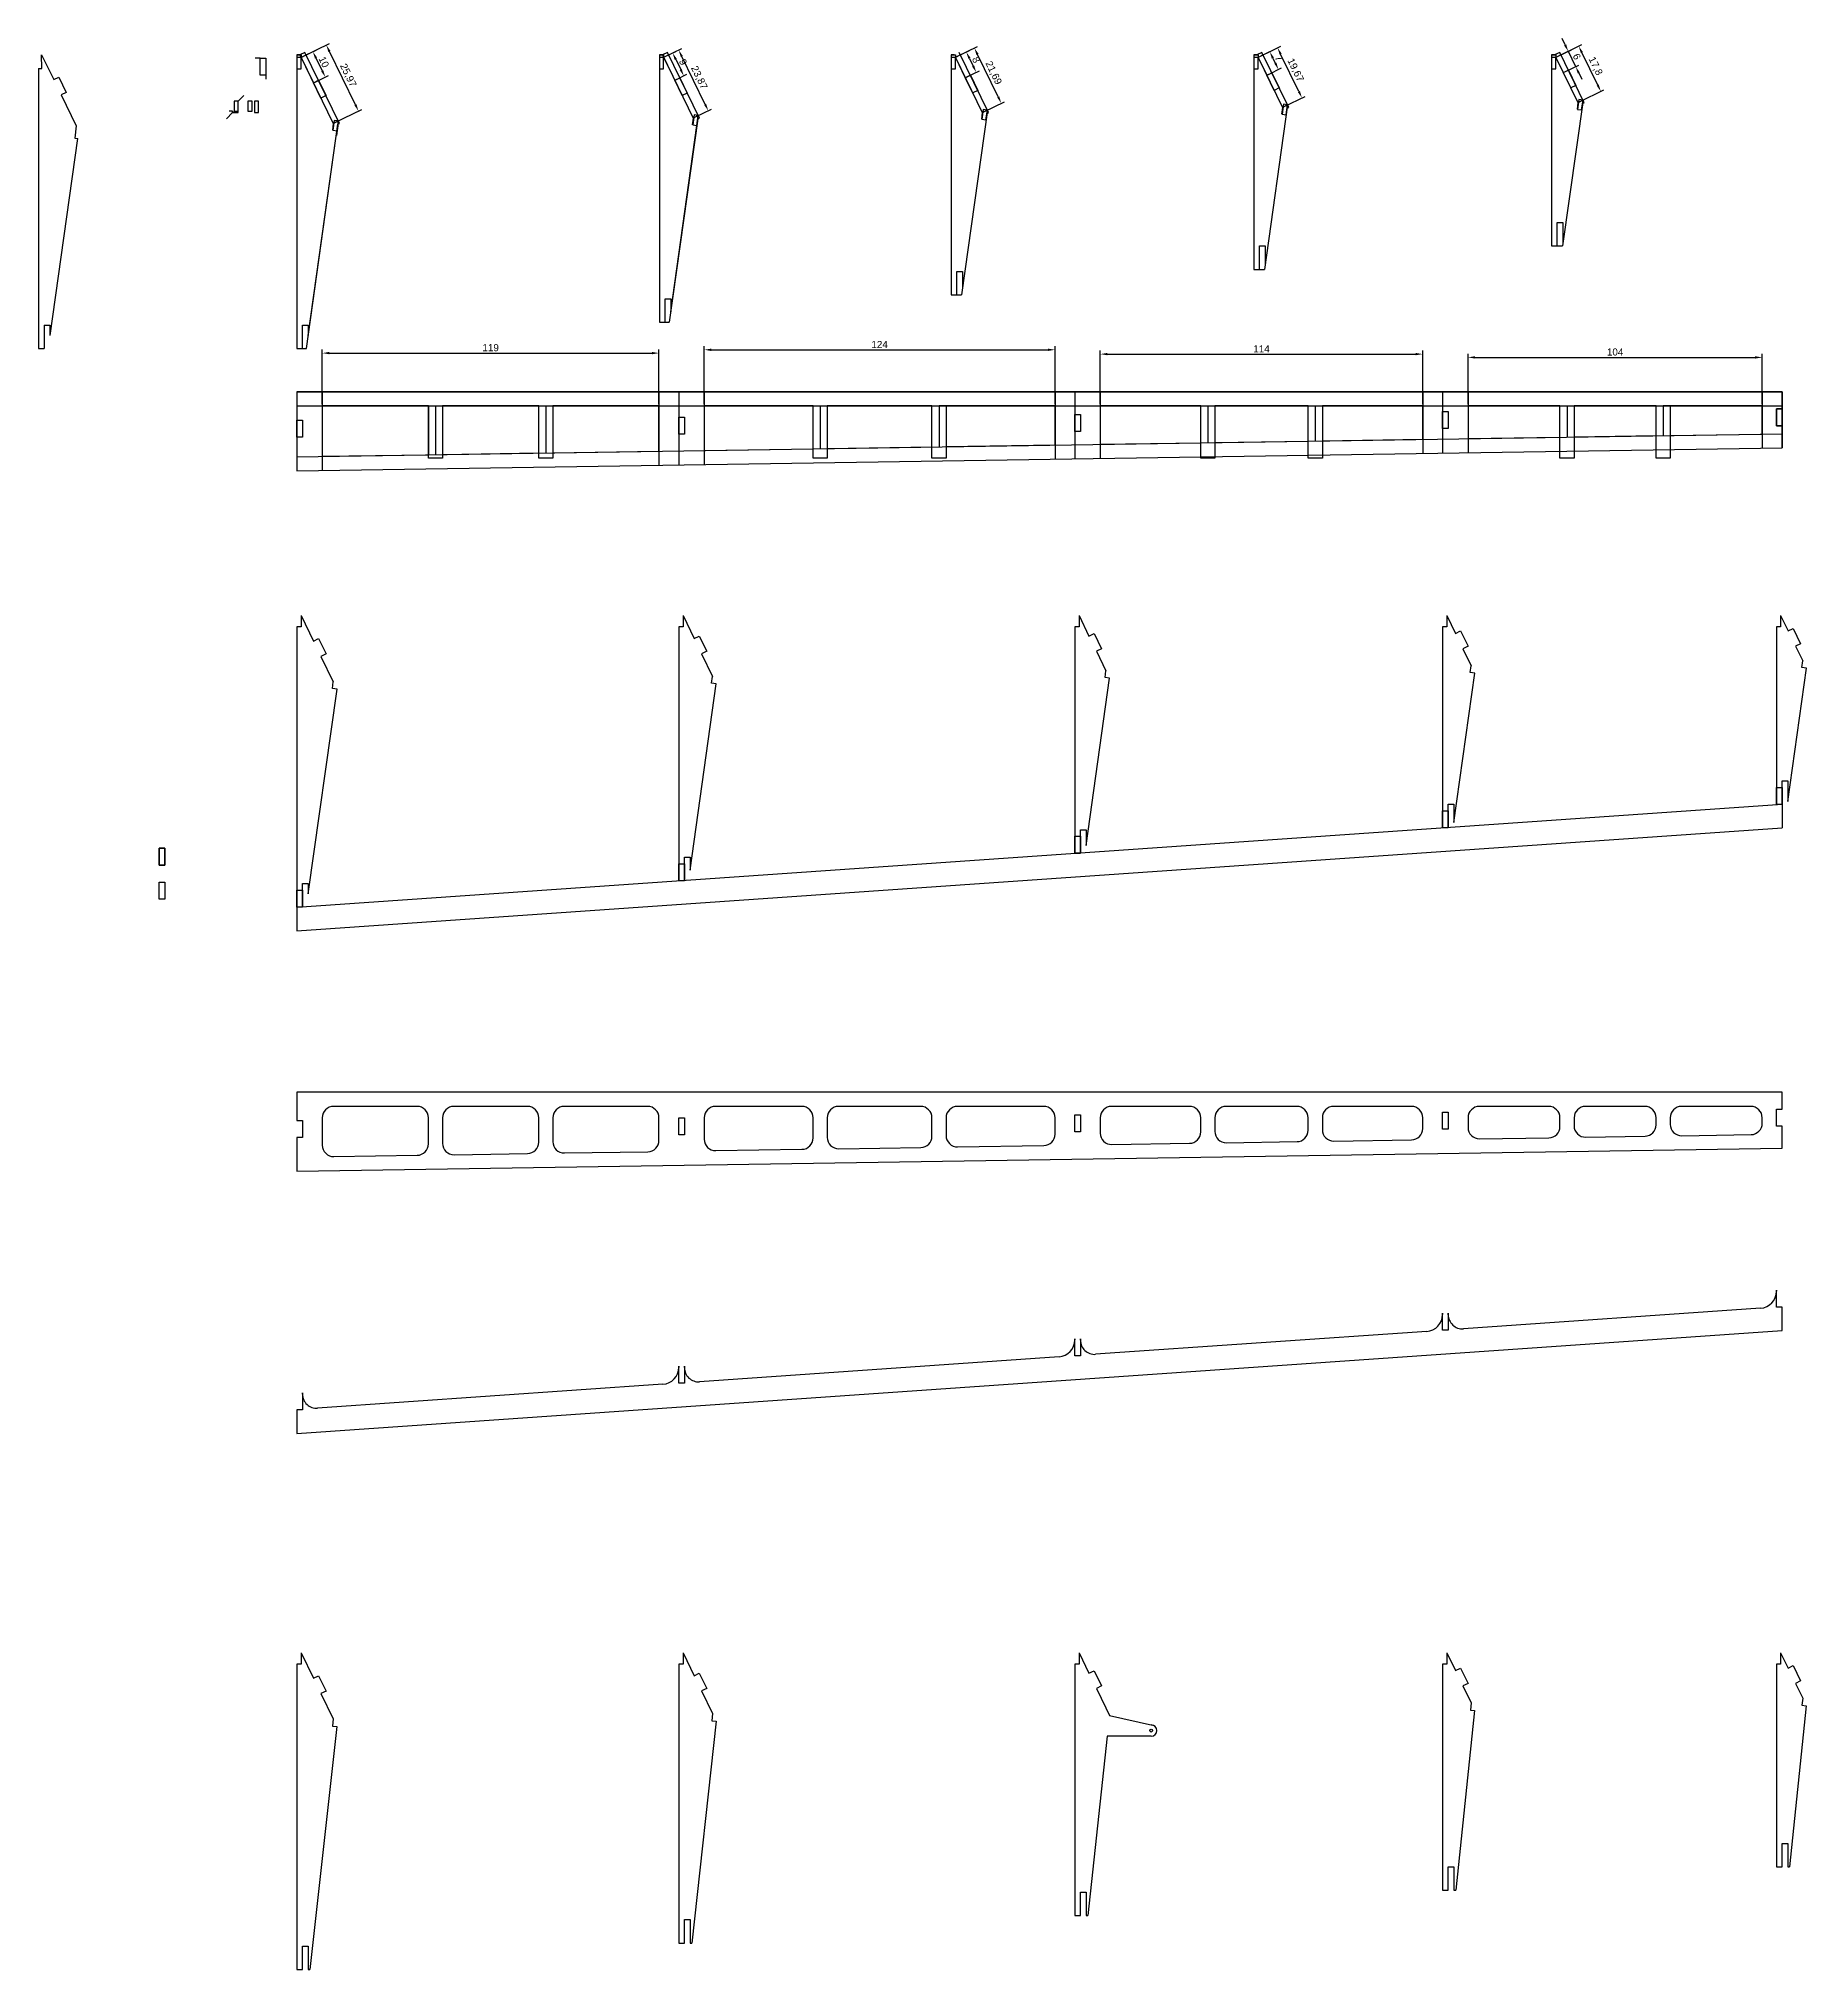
# Model space of a CAD drawing. Header units: millimetres. Extents: x -11497 to 404, y -3854 to 414.
# Drawn here: x -5159 to -4534, y -3466 to -2784 of the extents above; entities that cross this region are included whole.
import ezdxf

# ---------------------------------------------------------------- set-up
doc = ezdxf.new("R2010")
doc.units = ezdxf.units.MM
doc.layers.add('11', color=80, linetype='Continuous')
doc.layers.add('7', color=1, linetype='Continuous')
doc.layers.add('细线层', color=4, linetype='Continuous', lineweight=25)
doc.styles.get("Standard").update_dxf_attribs({"font": 'arial.ttf'})
doc.dimstyles.new('ISO-25', dxfattribs={"dimtxt": 2.5, "dimasz": 2.5, "dimexe": 1.25, "dimexo": 0.625, "dimtad": 1, "dimtxsty": 'Standard', "dimcen": 2.5, "dimadec": 0, "dimazin": 0, "dimtfac": 1, "dimtmove": 0, "dimatfit": 3, "dimfxl": 1, "dimarcsym": 0})

msp = doc.modelspace()

# ---------------------------------------------------------------- blocks, each defined once
blk = doc.blocks.new('*D14')
at = {"layer": '11', "color": 0, "lineweight": -2, "transparency": 16777216}
for p, q in [((-5065.89, -2790.41), (-5056.42, -2785.79)), ((-5047.25, -2807.43), (-5056.44, -2788.58)), ((-5054.5, -2813.75), (-5045.03, -2809.13))]:
    blk.add_line(p, q, dxfattribs=at)
at = {"layer": '11', "color": 0, "transparency": 16777216}
for points in [[(-5056.07, -2788.4), (-5056.82, -2788.77), (-5057.54, -2786.34)], [(-5046.88, -2807.25), (-5047.63, -2807.61), (-5046.16, -2809.68)]]:
    blk.add_solid(points, dxfattribs=at)
at = {"layer": 'Defpoints', "color": 0, "transparency": 16777216}
for p in [(-5057.54, -2786.34), (-5066.45, -2790.68), (-5055.07, -2814.02)]:
    blk.add_point(p, dxfattribs=at)
at = {"layer": '11', "color": 0, "transparency": 16777216, "insert": (-5049.94, -2797.08), "char_height": 2.5, "attachment_point": 5, "rotation": 296}
blk.add_mtext('25,97', dxfattribs=at)
blk = doc.blocks.new('*D15')
at = {"layer": '11', "color": 0, "lineweight": -2, "transparency": 16777216}
for p, q in [((-4937.74, -2790.41), (-4931.87, -2787.54)), ((-4923.63, -2807.3), (-4931.9, -2790.34)), ((-4927.28, -2811.86), (-4921.41, -2809))]:
    blk.add_line(p, q, dxfattribs=at)
at = {"layer": '11', "color": 0, "transparency": 16777216}
for points in [[(-4931.52, -2790.16), (-4932.27, -2790.52), (-4932.99, -2788.09)], [(-4923.25, -2807.12), (-4924, -2807.48), (-4922.53, -2809.55)]]:
    blk.add_solid(points, dxfattribs=at)
at = {"layer": 'Defpoints', "color": 0, "transparency": 16777216}
for p in [(-4932.99, -2788.09), (-4938.31, -2790.68), (-4927.84, -2812.14)]:
    blk.add_point(p, dxfattribs=at)
at = {"layer": '11', "color": 0, "transparency": 16777216, "insert": (-4925.85, -2797.89), "char_height": 2.5, "attachment_point": 5, "rotation": 296}
blk.add_mtext('23,87', dxfattribs=at)
blk = doc.blocks.new('*D16')
at = {"layer": '11', "color": 0, "lineweight": -2, "transparency": 16777216}
for p, q in [((-4834.61, -2790.41), (-4827.32, -2786.86)), ((-4820.03, -2804.65), (-4827.35, -2789.65)), ((-4825.1, -2809.91), (-4817.81, -2806.35))]:
    blk.add_line(p, q, dxfattribs=at)
at = {"layer": '11', "color": 0, "transparency": 16777216}
for points in [[(-4826.97, -2789.47), (-4827.72, -2789.83), (-4828.44, -2787.4)], [(-4819.66, -2804.47), (-4820.41, -2804.84), (-4818.94, -2806.9)]]:
    blk.add_solid(points, dxfattribs=at)
at = {"layer": 'Defpoints', "color": 0, "transparency": 16777216}
for p in [(-4828.44, -2787.4), (-4835.17, -2790.68), (-4825.66, -2810.18)]:
    blk.add_point(p, dxfattribs=at)
at = {"layer": '11', "color": 0, "transparency": 16777216, "insert": (-4821.78, -2796.22), "char_height": 2.5, "attachment_point": 5, "rotation": 296}
blk.add_mtext('21,69', dxfattribs=at)
blk = doc.blocks.new('*D17')
at = {"layer": '11', "color": 0, "lineweight": -2, "transparency": 16777216}
for p, q in [((-4727.59, -2790.41), (-4720.15, -2786.78)), ((-4713.75, -2802.76), (-4720.18, -2789.58)), ((-4718.97, -2808.09), (-4711.53, -2804.46))]:
    blk.add_line(p, q, dxfattribs=at)
at = {"layer": '11', "color": 0, "transparency": 16777216}
for points in [[(-4719.8, -2789.39), (-4720.55, -2789.76), (-4721.27, -2787.33)], [(-4713.37, -2802.58), (-4714.12, -2802.94), (-4712.65, -2805.01)]]:
    blk.add_solid(points, dxfattribs=at)
at = {"layer": 'Defpoints', "color": 0, "transparency": 16777216}
for p in [(-4721.27, -2787.33), (-4728.15, -2790.68), (-4719.53, -2808.36)]:
    blk.add_point(p, dxfattribs=at)
at = {"layer": '11', "color": 0, "transparency": 16777216, "insert": (-4715.05, -2795.23), "char_height": 2.5, "attachment_point": 5, "rotation": 296}
blk.add_mtext('19,67', dxfattribs=at)
blk = doc.blocks.new('*D18')
at = {"layer": '11', "color": 0, "lineweight": -2, "transparency": 16777216}
for p, q in [((-4622.34, -2790.41), (-4613.69, -2786.19)), ((-4608.1, -2800.49), (-4613.72, -2788.99)), ((-4614.53, -2806.41), (-4605.89, -2802.19))]:
    blk.add_line(p, q, dxfattribs=at)
at = {"layer": '11', "color": 0, "transparency": 16777216}
for points in [[(-4613.34, -2788.8), (-4614.09, -2789.17), (-4614.81, -2786.74)], [(-4607.73, -2800.31), (-4608.48, -2800.67), (-4607.01, -2802.74)]]:
    blk.add_solid(points, dxfattribs=at)
at = {"layer": 'Defpoints', "color": 0, "transparency": 16777216}
for p in [(-4614.81, -2786.74), (-4622.9, -2790.68), (-4615.1, -2806.68)]:
    blk.add_point(p, dxfattribs=at)
at = {"layer": '11', "color": 0, "transparency": 16777216, "insert": (-4609, -2793.81), "char_height": 2.5, "attachment_point": 5, "rotation": 296}
blk.add_mtext('17,8', dxfattribs=at)
blk = doc.blocks.new('*D19')
at = {"layer": 'Defpoints', "color": 0, "transparency": 16777216}
for p in [(-5066.45, -2790.68), (-5062.07, -2799.67), (-5057.91, -2797.64)]:
    blk.add_point(p, dxfattribs=at)
at = {"layer": '细线层', "color": 0, "lineweight": -2, "transparency": 16777216}
for p, q in [((-5065.89, -2790.41), (-5061.17, -2788.11)), ((-5061.51, -2799.4), (-5056.79, -2797.1)), ((-5061.2, -2790.9), (-5059.01, -2795.4))]:
    blk.add_line(p, q, dxfattribs=at)
at = {"layer": '细线层', "color": 0, "transparency": 16777216}
for points in [[(-5060.82, -2790.72), (-5061.57, -2791.09), (-5062.29, -2788.66)], [(-5058.63, -2795.21), (-5059.38, -2795.58), (-5057.91, -2797.64)]]:
    blk.add_solid(points, dxfattribs=at)
at = {"layer": '细线层', "color": 0, "transparency": 16777216, "insert": (-5058.39, -2792.32), "char_height": 2.5, "attachment_point": 5, "rotation": 296}
blk.add_mtext('10', dxfattribs=at)
blk = doc.blocks.new('*D20')
at = {"layer": 'Defpoints', "color": 0, "transparency": 16777216}
for p in [(-4938.31, -2790.68), (-4931.18, -2797.22), (-4934.36, -2798.77)]:
    blk.add_point(p, dxfattribs=at)
at = {"layer": '细线层', "color": 0, "lineweight": -2, "transparency": 16777216}
for p, q in [((-4937.74, -2790.41), (-4934, -2788.58)), ((-4934.02, -2791.38), (-4932.27, -2794.97)), ((-4933.8, -2798.5), (-4930.05, -2796.67))]:
    blk.add_line(p, q, dxfattribs=at)
at = {"layer": '细线层', "color": 0, "transparency": 16777216}
for points in [[(-4933.65, -2791.19), (-4934.4, -2791.56), (-4935.12, -2789.13)], [(-4931.9, -2794.79), (-4932.65, -2795.15), (-4931.18, -2797.22)]]:
    blk.add_solid(points, dxfattribs=at)
at = {"layer": '细线层', "color": 0, "transparency": 16777216, "insert": (-4931.44, -2792.34), "char_height": 2.5, "attachment_point": 5, "rotation": 296}
blk.add_mtext('9', dxfattribs=at)
blk = doc.blocks.new('*D21')
at = {"layer": 'Defpoints', "color": 0, "transparency": 16777216}
for p in [(-4835.17, -2790.68), (-4827.79, -2795.99), (-4831.66, -2797.87)]:
    blk.add_point(p, dxfattribs=at)
at = {"layer": '细线层', "color": 0, "lineweight": -2, "transparency": 16777216}
for p, q in [((-4834.61, -2790.41), (-4830.17, -2788.25)), ((-4831.1, -2797.6), (-4826.67, -2795.44)), ((-4830.2, -2791.04), (-4828.89, -2793.74))]:
    blk.add_line(p, q, dxfattribs=at)
at = {"layer": '细线层', "color": 0, "transparency": 16777216}
for points in [[(-4829.83, -2790.86), (-4830.58, -2791.23), (-4831.3, -2788.8)], [(-4828.51, -2793.56), (-4829.26, -2793.92), (-4827.79, -2795.99)]]:
    blk.add_solid(points, dxfattribs=at)
at = {"layer": '细线层', "color": 0, "transparency": 16777216, "insert": (-4827.84, -2791.56), "char_height": 2.5, "attachment_point": 5, "rotation": 296}
blk.add_mtext('8', dxfattribs=at)
blk = doc.blocks.new('*D22')
at = {"layer": 'Defpoints', "color": 0, "transparency": 16777216}
for p in [(-4728.15, -2790.68), (-4725.09, -2796.98), (-4720.97, -2794.97)]:
    blk.add_point(p, dxfattribs=at)
at = {"layer": '细线层', "color": 0, "lineweight": -2, "transparency": 16777216}
for p, q in [((-4727.59, -2790.41), (-4722.92, -2788.13)), ((-4724.52, -2796.7), (-4719.85, -2794.42)), ((-4722.94, -2790.92), (-4722.07, -2792.72))]:
    blk.add_line(p, q, dxfattribs=at)
at = {"layer": '细线层', "color": 0, "transparency": 16777216}
for points in [[(-4722.57, -2790.74), (-4723.32, -2791.11), (-4724.04, -2788.68)], [(-4721.69, -2792.54), (-4722.44, -2792.9), (-4720.97, -2794.97)]]:
    blk.add_solid(points, dxfattribs=at)
at = {"layer": '细线层', "color": 0, "transparency": 16777216, "insert": (-4720.82, -2791), "char_height": 2.5, "attachment_point": 5, "rotation": 296}
blk.add_mtext('7', dxfattribs=at)
blk = doc.blocks.new('*D23')
at = {"layer": 'Defpoints', "color": 0, "transparency": 16777216}
for p in [(-4622.9, -2790.68), (-4620.27, -2796.08), (-4615.9, -2793.95)]:
    blk.add_point(p, dxfattribs=at)
at = {"layer": '细线层', "color": 0, "lineweight": -2, "transparency": 16777216}
for p, q in [((-4622.34, -2790.41), (-4617.41, -2788.01)), ((-4619.63, -2786.31), (-4620.72, -2784.06)), ((-4618.53, -2788.55), (-4615.9, -2793.95)), ((-4619.71, -2795.8), (-4614.78, -2793.4)), ((-4614.81, -2796.19), (-4613.71, -2798.44))]:
    blk.add_line(p, q, dxfattribs=at)
at = {"layer": '细线层', "color": 0, "transparency": 16777216}
for points in [[(-4619.25, -2786.12), (-4620, -2786.49), (-4618.53, -2788.55)], [(-4614.43, -2796.01), (-4615.18, -2796.38), (-4615.9, -2793.95)]]:
    blk.add_solid(points, dxfattribs=at)
at = {"layer": '细线层', "color": 0, "transparency": 16777216, "insert": (-4615.51, -2790.42), "char_height": 2.5, "attachment_point": 5, "rotation": 296}
blk.add_mtext('6', dxfattribs=at)
blk = doc.blocks.new('*D24')
at = {"layer": '11', "color": 0, "lineweight": -2, "transparency": 16777216}
for p, q in [((-5058.95, -2913.26), (-5058.95, -2893.94)), ((-5056.45, -2895.19), (-4942.45, -2895.19)), ((-4939.95, -2913.26), (-4939.95, -2893.94))]:
    blk.add_line(p, q, dxfattribs=at)
at = {"layer": '11', "color": 0, "transparency": 16777216}
for points in [[(-5056.45, -2894.77), (-5056.45, -2895.61), (-5058.95, -2895.19)], [(-4942.45, -2894.77), (-4942.45, -2895.61), (-4939.95, -2895.19)]]:
    blk.add_solid(points, dxfattribs=at)
at = {"layer": 'Defpoints', "color": 0, "transparency": 16777216}
for p in [(-4939.95, -2895.19), (-5058.95, -2913.89), (-4939.95, -2913.89)]:
    blk.add_point(p, dxfattribs=at)
at = {"layer": '11', "color": 0, "transparency": 16777216, "insert": (-4999.45, -2893.29), "char_height": 2.5, "attachment_point": 5}
blk.add_mtext('119', dxfattribs=at)
blk = doc.blocks.new('*D25')
at = {"layer": '11', "color": 0, "lineweight": -2, "transparency": 16777216}
for p, q in [((-4923.95, -2913.26), (-4923.95, -2892.77)), ((-4799.95, -2913.26), (-4799.95, -2892.77)), ((-4921.45, -2894.02), (-4802.45, -2894.02))]:
    blk.add_line(p, q, dxfattribs=at)
at = {"layer": '11', "color": 0, "transparency": 16777216}
for points in [[(-4921.45, -2893.61), (-4921.45, -2894.44), (-4923.95, -2894.02)], [(-4802.45, -2893.61), (-4802.45, -2894.44), (-4799.95, -2894.02)]]:
    blk.add_solid(points, dxfattribs=at)
at = {"layer": 'Defpoints', "color": 0, "transparency": 16777216}
for p in [(-4799.95, -2894.02), (-4923.95, -2913.89), (-4799.95, -2913.89)]:
    blk.add_point(p, dxfattribs=at)
at = {"layer": '11', "color": 0, "transparency": 16777216, "insert": (-4861.95, -2892.14), "char_height": 2.5, "attachment_point": 5}
blk.add_mtext('124', dxfattribs=at)
blk = doc.blocks.new('*D26')
at = {"layer": '11', "color": 0, "lineweight": -2, "transparency": 16777216}
for p, q in [((-4783.95, -2913.26), (-4783.95, -2894.3)), ((-4781.45, -2895.55), (-4672.45, -2895.55)), ((-4669.95, -2913.26), (-4669.95, -2894.3))]:
    blk.add_line(p, q, dxfattribs=at)
at = {"layer": '11', "color": 0, "transparency": 16777216}
for points in [[(-4781.45, -2895.13), (-4781.45, -2895.96), (-4783.95, -2895.55)], [(-4672.45, -2895.13), (-4672.45, -2895.96), (-4669.95, -2895.55)]]:
    blk.add_solid(points, dxfattribs=at)
at = {"layer": 'Defpoints', "color": 0, "transparency": 16777216}
for p in [(-4669.95, -2895.55), (-4783.95, -2913.89), (-4669.95, -2913.89)]:
    blk.add_point(p, dxfattribs=at)
at = {"layer": '11', "color": 0, "transparency": 16777216, "insert": (-4726.95, -2893.67), "char_height": 2.5, "attachment_point": 5}
blk.add_mtext('114', dxfattribs=at)
blk = doc.blocks.new('*D27')
at = {"layer": '11', "color": 0, "lineweight": -2, "transparency": 16777216}
for p, q in [((-4653.95, -2913.26), (-4653.95, -2895.46)), ((-4651.45, -2896.71), (-4552.45, -2896.71)), ((-4549.95, -2913.26), (-4549.95, -2895.46))]:
    blk.add_line(p, q, dxfattribs=at)
at = {"layer": '11', "color": 0, "transparency": 16777216}
for points in [[(-4651.45, -2896.3), (-4651.45, -2897.13), (-4653.95, -2896.71)], [(-4552.45, -2896.3), (-4552.45, -2897.13), (-4549.95, -2896.71)]]:
    blk.add_solid(points, dxfattribs=at)
at = {"layer": 'Defpoints', "color": 0, "transparency": 16777216}
for p in [(-4549.95, -2896.71), (-4653.95, -2913.89), (-4549.95, -2913.89)]:
    blk.add_point(p, dxfattribs=at)
at = {"layer": '11', "color": 0, "transparency": 16777216, "insert": (-4601.95, -2894.81), "char_height": 2.5, "attachment_point": 5}
blk.add_mtext('104', dxfattribs=at)

# ---------------------------------------------------------------- dimensions: what is measured, and where the dimension line sits
at = {"layer": '11'}
for p1, p2, distance, picture, middle in [((-5055.0664, -2814.0249), (-5066.4508, -2790.6835), -9.9139, '*D14', (-5049.936, -2797.0757)), ((-4927.8419, -2812.137), (-4938.3055, -2790.6835), -5.9097, '*D15', (-4925.85, -2797.887)), ((-4825.6594, -2810.179), (-4835.168, -2790.6835), -7.4801, '*D16', (-4821.7785, -2796.2196)), ((-4719.5317, -2808.3612), (-4728.1537, -2790.6835), -7.6538, '*D17', (-4715.0515, -2795.2346)), ((-4615.0952, -2806.6829), (-4622.8986, -2790.6835), -8.9969, '*D18', (-4608.9984, -2793.8066))]:
    dim = msp.add_aligned_dim(p1=p1, p2=p2, distance=distance, dimstyle='ISO-25', dxfattribs=at)
    dim.commit()
    dim.dimension.update_dxf_attribs({"geometry": picture, "text_midpoint": middle})
for base, p1, p2, picture, middle in [((-4939.9508, -2895.1901), (-5058.9508, -2913.885), (-4939.9508, -2913.885), '*D24', (-4999.4508, -2893.2886)), ((-4799.9508, -2894.0241), (-4923.9508, -2913.885), (-4799.9508, -2913.885), '*D25', (-4861.9508, -2892.144)), ((-4669.9508, -2895.5479), (-4783.9508, -2913.885), (-4669.9508, -2913.885), '*D26', (-4726.9508, -2893.6678)), ((-4549.9508, -2896.7142), (-4653.9508, -2913.885), (-4549.9508, -2913.885), '*D27', (-4601.9508, -2894.8128))]:
    dim = msp.add_linear_dim(base=base, p1=p1, p2=p2, dimstyle='ISO-25', dxfattribs=at)
    dim.commit()
    dim.dimension.update_dxf_attribs({"geometry": picture, "text_midpoint": middle})
at = {"layer": '细线层'}
for p1, p2, distance, picture, middle in [((-5066.4508, -2790.6835), (-5062.067, -2799.6714), 4.6252, '*D19', (-5058.3928, -2792.3164)), ((-4938.3055, -2790.6835), (-4934.3602, -2798.7727), 3.5436, '*D20', (-4931.4388, -2792.3411)), ((-4835.168, -2790.6835), (-4831.661, -2797.8739), 4.3061, '*D21', (-4827.8352, -2791.5575)), ((-4728.1537, -2790.6835), (-4725.0851, -2796.9751), 4.5762, '*D22', (-4720.8211, -2791.0013)), ((-4622.8986, -2790.6835), (-4620.2684, -2796.0763), 4.8571, '*D23', (-4615.509, -2790.4172))]:
    dim = msp.add_aligned_dim(p1=p1, p2=p2, distance=distance, dimstyle='ISO-25', dxfattribs=at)
    dim.commit()
    dim.dimension.update_dxf_attribs({"geometry": picture, "text_midpoint": middle})

# ---------------------------------------------------------------- linework, layer by layer
at = {"color": 7, "linetype": 'Continuous', "lineweight": 25}
for p, q in [((-5066.8861, -2789.7908), (-5067.9508, -2789.7908)), ((-5067.9508, -2789.7908), (-5067.9508, -2893.5535)), ((-5065.0886, -2788.9141), (-5066.8861, -2789.7908)), ((-5052.8465, -2814.014), (-5065.0886, -2788.9141)), ((-4938.7409, -2789.7908), (-4939.8055, -2789.7908)), ((-4939.8055, -2789.7908), (-4939.8055, -2884.2328)), ((-4936.9433, -2788.9141), (-4938.7409, -2789.7908)), ((-4925.6178, -2812.1349), (-4936.9433, -2788.9141)), ((-4835.6034, -2789.7908), (-4836.668, -2789.7908)), ((-4836.668, -2789.7908), (-4836.668, -2874.5662)), ((-4823.4307, -2810.1862), (-4833.8058, -2788.9141)), ((-4728.5891, -2789.7908), (-4729.6537, -2789.7908)), ((-4729.6537, -2789.7908), (-4729.6537, -2865.5915)), ((-4726.7915, -2788.9141), (-4728.5891, -2789.7908)), ((-4717.2989, -2808.3769), (-4726.7915, -2788.9141)), ((-4623.334, -2789.7908), (-4624.3986, -2789.7908)), ((-4624.3986, -2789.7908), (-4624.3986, -2857.3062)), ((-4621.5364, -2788.9141), (-4623.334, -2789.7908)), ((-4612.8584, -2806.7065), (-4621.5364, -2788.9141)), ((-4823.8618, -2809.3023), (-4833.0465, -2874.5662)), ((-4824.0271, -2810.4771), (-4823.4307, -2810.1862)), ((-4717.7342, -2807.4844), (-4725.9077, -2865.5915)), ((-4717.901, -2808.6705), (-4717.2989, -2808.3769)), ((-4613.2976, -2805.8062), (-4620.5375, -2857.3062)), ((-4613.4658, -2807.0028), (-4612.8584, -2806.7065)), ((-5064.5928, -2893.5535), (-5053.4309, -2814.299)), ((-5053.4309, -2814.299), (-5052.8465, -2814.014)), ((-4926.208, -2812.4228), (-4936.3182, -2884.2328)), ((-4926.208, -2812.4228), (-4925.6178, -2812.1349)), ((-4624.3986, -2857.3062), (-4620.5375, -2857.3062)), ((-4729.6537, -2865.5915), (-4725.9077, -2865.5915)), ((-4836.668, -2874.5662), (-4833.0465, -2874.5662)), ((-4939.8055, -2884.2328), (-4936.3182, -2884.2328)), ((-5067.9508, -2893.5535), (-5064.5928, -2893.5535))]:
    msp.add_line(p, q, dxfattribs=at)
at = {"layer": '11'}
for p, q in [((-5158.1762, -2789.7908), (-5153.897, -2798.5645)), ((-5158.1576, -2794.5723), (-5158.1762, -2789.7908)), ((-5067.9508, -2789.7908), (-5066.4508, -2789.7908)), ((-5066.8861, -2789.7908), (-5055.0664, -2814.0249)), ((-5066.4508, -2789.7908), (-5066.4508, -2790.6835)), ((-5066.4508, -2790.6835), (-5064.6532, -2789.8068)), ((-4939.8055, -2789.7908), (-4938.3055, -2789.7908)), ((-4938.7409, -2789.7908), (-4927.8419, -2812.137)), ((-4938.3055, -2789.7908), (-4938.3055, -2790.6835)), ((-4836.668, -2789.7908), (-4835.168, -2789.7908)), ((-4835.168, -2789.7908), (-4835.168, -2790.6835)), ((-4729.6537, -2789.7908), (-4728.1537, -2789.7908)), ((-4728.1537, -2789.7908), (-4728.1537, -2790.6835)), ((-4624.3986, -2789.7908), (-4622.8986, -2789.7908)), ((-4622.8986, -2789.7908), (-4622.8986, -2790.6835)), ((-5159.2408, -2794.5765), (-5158.1576, -2794.5723)), ((-5159.2408, -2794.5765), (-5159.2408, -2893.5535)), ((-5080.9002, -2791.0075), (-5082.7022, -2791.0075)), ((-5078.9002, -2797.0075), (-5078.9002, -2798.3998)), ((-5066.4508, -2790.6835), (-5062.067, -2799.6714)), ((-4938.3055, -2790.6835), (-4934.3602, -2798.7727)), ((-4835.168, -2790.6835), (-4825.6594, -2810.179)), ((-4835.168, -2790.6835), (-4831.661, -2797.8739)), ((-4728.1537, -2790.6835), (-4719.5317, -2808.3612)), ((-4728.1537, -2790.6835), (-4725.0851, -2796.9751)), ((-4622.8986, -2790.6835), (-4615.0952, -2806.6829)), ((-4622.8986, -2790.6835), (-4620.2684, -2796.0763)), ((-5153.897, -2798.5645), (-5152.0994, -2797.6877)), ((-5152.0994, -2797.6877), (-5149.4566, -2803.1064)), ((-5149.4566, -2803.1064), (-5151.2541, -2803.9831)), ((-5151.2541, -2803.9831), (-5145.9342, -2814.8907)), ((-5088.6529, -2806.2163), (-5086.645, -2804.2085)), ((-5090.6529, -2810.2163), (-5092.7944, -2812.3579)), ((-5090.6529, -2809.7163), (-5091.8308, -2809.7163)), ((-5090.6529, -2810.2163), (-5090.6529, -2809.7163)), ((-5090.6529, -2810.2163), (-5090.1529, -2810.2163)), ((-5090.1529, -2810.2163), (-5090.1529, -2809.7163)), ((-4825.6594, -2810.179), (-4825.9914, -2812.5369)), ((-4719.5317, -2808.3612), (-4719.8638, -2810.719)), ((-4615.0952, -2806.6829), (-4615.4272, -2809.0408)), ((-5145.9342, -2814.8907), (-5146.4896, -2819.1849)), ((-5055.0664, -2814.0249), (-5055.3985, -2816.3828)), ((-5055.0664, -2814.0249), (-5053.2688, -2813.1482)), ((-5053.2688, -2813.1482), (-5053.9887, -2818.2599)), ((-4935.8055, -2880.5911), (-4926.5428, -2814.8006)), ((-4927.8419, -2812.137), (-4928.174, -2814.4949)), ((-5145.4519, -2819.3332), (-5155.2408, -2888.9847)), ((-5146.4896, -2819.1849), (-5145.4306, -2819.3377)), ((-5063.9508, -2888.9943), (-5054.1405, -2819.3377)), ((-4622.3986, -2857.3062), (-4622.3986, -2849.0562)), ((-4622.3986, -2849.0562), (-4620.3986, -2849.0562)), ((-4620.3986, -2849.0562), (-4620.3986, -2856.3178)), ((-4727.6537, -2865.5915), (-4727.6537, -2857.3415)), ((-4727.6537, -2857.3415), (-4725.6537, -2857.3415)), ((-4725.6537, -2857.3415), (-4725.6537, -2863.7861)), ((-4624.3986, -2857.3062), (-4622.3986, -2857.3062)), ((-4729.6537, -2865.5915), (-4727.6537, -2865.5915)), ((-4834.668, -2874.5662), (-4834.668, -2866.3162)), ((-4834.668, -2866.3162), (-4832.668, -2866.3162)), ((-4832.668, -2866.3162), (-4832.668, -2871.8765)), ((-4937.8055, -2884.2328), (-4937.8055, -2875.9828)), ((-4937.8055, -2875.9828), (-4935.8055, -2875.9828)), ((-4935.8055, -2875.9828), (-4935.8055, -2880.5911)), ((-4836.668, -2874.5662), (-4834.668, -2874.5662)), ((-5157.2408, -2885.2973), (-5157.2408, -2893.5535)), ((-5157.2408, -2885.2973), (-5155.2408, -2885.2973)), ((-5155.2408, -2885.2973), (-5155.2408, -2888.9847)), ((-5065.9508, -2893.5535), (-5065.9508, -2885.3035)), ((-5065.9508, -2885.3035), (-5063.9508, -2885.3035)), ((-5063.9508, -2885.3035), (-5063.9508, -2888.9943)), ((-4939.8055, -2884.2328), (-4937.8055, -2884.2328)), ((-5159.2408, -2893.5535), (-5157.2408, -2893.5535)), ((-5067.9508, -2893.5535), (-5065.9508, -2893.5535)), ((-5067.9508, -2908.885), (-5067.9508, -2936.8111)), ((-5067.9508, -2908.885), (-4542.9508, -2908.885)), ((-5067.9508, -2908.885), (-5067.9508, -2918.885)), ((-5058.9508, -2908.885), (-5058.9508, -2936.8111)), ((-4939.9508, -2908.885), (-4939.9508, -2934.7205)), ((-4932.9508, -2908.885), (-4932.9508, -2934.7205)), ((-4932.9508, -2908.885), (-4932.9508, -2917.885)), ((-4923.9508, -2908.885), (-4923.9508, -2934.7205)), ((-4799.9508, -2908.885), (-4799.9508, -2932.5525)), ((-4792.9508, -2908.885), (-4792.9508, -2932.5525)), ((-4792.9508, -2908.885), (-4792.9508, -2916.885)), ((-4783.9508, -2908.885), (-4783.9508, -2932.5525)), ((-4669.9508, -2908.885), (-4669.9508, -2930.5393)), ((-4662.9508, -2908.885), (-4662.9508, -2930.5393)), ((-4662.9508, -2908.885), (-4662.9508, -2915.885)), ((-4653.9508, -2908.885), (-4653.9508, -2930.5393)), ((-4549.9508, -2908.885), (-4549.9508, -2928.681)), ((-4542.9508, -2908.885), (-4542.9508, -2928.681)), ((-4542.9508, -2908.885), (-4542.9508, -2914.885)), ((-5067.9508, -2913.885), (-4542.9508, -2913.885)), ((-5068.0282, -2931.8117), (-4543.0282, -2923.6816)), ((-5067.9508, -2936.8111), (-4542.9508, -2928.681))]:
    msp.add_line(p, q, dxfattribs=at)
at = {"layer": '11', "linetype": 'Continuous', "lineweight": 25}
for p, q in [((-4936.5079, -2789.8068), (-4938.3055, -2790.6835)), ((-4833.3704, -2789.8068), (-4835.168, -2790.6835)), ((-4726.3561, -2789.8068), (-4728.1537, -2790.6835)), ((-4621.101, -2789.8068), (-4622.8986, -2790.6835)), ((-4823.8618, -2809.3023), (-4825.6594, -2810.179)), ((-4717.7342, -2807.4844), (-4719.5317, -2808.3612)), ((-4613.2976, -2805.8062), (-4615.0952, -2806.6829)), ((-4926.0444, -2811.2603), (-4927.8419, -2812.137))]:
    msp.add_line(p, q, dxfattribs=at)
at = {"layer": '11'}
for points in [[(-5080.9002, -2791.0075), (-5078.9002, -2791.0075), (-5078.9002, -2797.0075), (-5080.9002, -2797.0075)], [(-5066.4508, -2790.6835), (-5067.9508, -2790.6835), (-5067.9508, -2794.6835), (-5066.4508, -2794.6835)], [(-4938.3055, -2790.6835), (-4939.8055, -2790.6835), (-4939.8055, -2794.6835), (-4938.3055, -2794.6835)], [(-4835.168, -2790.6835), (-4836.668, -2790.6835), (-4836.668, -2794.6835), (-4835.168, -2794.6835)], [(-4831.661, -2797.8739), (-4829.8634, -2796.9971), (-4827.2332, -2802.3899), (-4829.0308, -2803.2666)], [(-4728.1537, -2790.6835), (-4729.6537, -2790.6835), (-4729.6537, -2794.6835), (-4728.1537, -2794.6835)], [(-4725.0851, -2796.9751), (-4723.2875, -2796.0983), (-4720.6573, -2801.4911), (-4722.4549, -2802.3678)], [(-4622.8986, -2790.6835), (-4624.3986, -2790.6835), (-4624.3986, -2794.6835), (-4622.8986, -2794.6835)], [(-4620.2684, -2796.0763), (-4618.4708, -2795.1995), (-4615.8405, -2800.5923), (-4617.6381, -2801.469)], [(-5062.067, -2799.6714), (-5060.2695, -2798.7947), (-5057.6392, -2804.1875), (-5059.4368, -2805.0642)], [(-4934.3602, -2798.7727), (-4932.5626, -2797.8959), (-4929.9324, -2803.2887), (-4931.73, -2804.1654)], [(-5088.6529, -2806.2163), (-5090.1529, -2806.2163), (-5090.1529, -2810.2163), (-5088.6529, -2810.2163)], [(-5088.6529, -2806.2163), (-5090.1529, -2806.2163), (-5090.1529, -2809.7163), (-5088.6529, -2809.7163)], [(-5083.7783, -2806.2163), (-5085.2783, -2806.2163), (-5085.2783, -2809.7163), (-5083.7783, -2809.7163)], [(-5081.4726, -2806.2163), (-5082.9726, -2806.2163), (-5082.9726, -2810.2163), (-5081.4726, -2810.2163)], [(-4926.0444, -2811.2603), (-4927.5297, -2811.0511), (-4928.0178, -2814.5169), (-4926.5325, -2814.7261)], [(-4823.8618, -2809.3023), (-4825.3471, -2809.0931), (-4825.8352, -2812.5589), (-4824.3499, -2812.7681)], [(-4717.7342, -2807.4844), (-4719.2195, -2807.2752), (-4719.7076, -2810.741), (-4718.2223, -2810.9502)], [(-4613.2976, -2805.8062), (-4614.7829, -2805.597), (-4615.271, -2809.0628), (-4613.7857, -2809.272)], [(-5053.2688, -2813.1482), (-5054.7541, -2812.939), (-5055.2423, -2816.4048), (-5053.7569, -2816.614)], [(-5067.9508, -2918.885), (-5065.9508, -2918.885), (-5065.9508, -2924.885), (-5067.9508, -2924.885)], [(-4932.9508, -2917.885), (-4930.9508, -2917.885), (-4930.9508, -2923.885), (-4932.9508, -2923.885)], [(-4792.9508, -2916.885), (-4790.9508, -2916.885), (-4790.9508, -2922.885), (-4792.9508, -2922.885)], [(-4662.9508, -2915.885), (-4660.9508, -2915.885), (-4660.9508, -2921.885), (-4662.9508, -2921.885)], [(-4542.9508, -2914.885), (-4544.9508, -2914.885), (-4544.9508, -2920.885), (-4542.9508, -2920.885)]]:
    msp.add_lwpolyline(points, close=True, dxfattribs=at)
at = {"layer": '7'}
for p, q in [((-5058.9508, -2913.885), (-5018.9508, -2913.885)), ((-5021.4508, -2913.885), (-5021.4508, -2931.0517)), ((-5018.9508, -2913.885), (-5018.9508, -2931.0517)), ((-5016.4508, -2913.885), (-5016.4508, -2931.0517)), ((-4979.9508, -2913.885), (-4939.9508, -2913.885)), ((-4979.9508, -2913.885), (-4979.9508, -2930.4478)), ((-4923.9508, -2913.885), (-4882.9508, -2913.885)), ((-4882.9508, -2913.885), (-4882.9508, -2928.9456)), ((-4799.9508, -2913.885), (-4840.9508, -2913.885)), ((-4840.9508, -2913.885), (-4840.9508, -2928.2952)), ((-4783.9508, -2913.885), (-4745.9508, -2913.885)), ((-4745.9508, -2913.885), (-4745.9508, -2926.8241)), ((-4707.9508, -2913.885), (-4669.9508, -2913.885)), ((-4707.9508, -2913.885), (-4707.9508, -2926.2356)), ((-4653.9508, -2913.885), (-4618.9508, -2913.885)), ((-4618.9508, -2913.885), (-4618.9508, -2924.8573)), ((-4549.9508, -2913.885), (-4584.9508, -2913.885)), ((-4584.9508, -2913.885), (-4584.9508, -2924.3308)), ((-5067.9508, -3090.984), (-4542.9508, -3054.5981)), ((-4542.9508, -3054.5981), (-4542.9508, -3062.9981)), ((-5067.9508, -3099.384), (-4542.9508, -3062.9981)), ((-5116.5762, -3070.1209), (-5116.5762, -3076.1209)), ((-5114.5762, -3070.1209), (-5116.5762, -3070.1209)), ((-5114.5762, -3076.1209), (-5114.5762, -3070.1209)), ((-5116.5762, -3076.1209), (-5114.5762, -3076.1209)), ((-5067.9508, -3090.984), (-5067.9508, -3099.384))]:
    msp.add_line(p, q, dxfattribs=at)
for points in [[(-5021.4508, -2913.885), (-5016.4508, -2913.885), (-5016.4508, -2932.3452), (-5021.4508, -2932.3452)], [(-4982.4508, -2913.885), (-4977.4508, -2913.885), (-4977.4508, -2932.3452), (-4982.4508, -2932.3452)], [(-4885.4508, -2913.885), (-4880.4508, -2913.885), (-4880.4508, -2932.3452), (-4885.4508, -2932.3452)], [(-4843.4508, -2913.885), (-4838.4508, -2913.885), (-4838.4508, -2932.3452), (-4843.4508, -2932.3452)], [(-4748.4508, -2913.885), (-4743.4508, -2913.885), (-4743.4508, -2932.3452), (-4748.4508, -2932.3452)], [(-4710.4508, -2913.885), (-4705.4508, -2913.885), (-4705.4508, -2932.3452), (-4710.4508, -2932.3452)], [(-4621.4508, -2913.885), (-4616.4508, -2913.885), (-4616.4508, -2932.3452), (-4621.4508, -2932.3452)], [(-4587.4508, -2913.885), (-4582.4508, -2913.885), (-4582.4508, -2932.3452), (-4587.4508, -2932.3452)], [(-4544.9508, -3048.7367), (-4542.9508, -3048.7367), (-4542.9508, -3054.7367), (-4544.9508, -3054.7367)], [(-4662.9508, -3056.9149), (-4660.9508, -3056.9149), (-4660.9508, -3062.9149), (-4662.9508, -3062.9149)], [(-5116.5762, -3070.1209), (-5114.5762, -3070.1209), (-5114.5762, -3076.1209), (-5116.5762, -3076.1209)], [(-4792.9508, -3065.9247), (-4790.9508, -3065.9247), (-4790.9508, -3071.9247), (-4792.9508, -3071.9247)], [(-4932.9508, -3075.6276), (-4930.9508, -3075.6276), (-4930.9508, -3081.6276), (-4932.9508, -3081.6276)], [(-5067.9508, -3084.984), (-5065.9508, -3084.984), (-5065.9508, -3090.984), (-5067.9508, -3090.984)]]:
    msp.add_lwpolyline(points, close=True, dxfattribs=at)
at = {"layer": '细线层'}
for p, q in [((-5067.9508, -2908.885), (-5067.9508, -2936.8111)), ((-4542.9508, -2908.885), (-5067.9508, -2908.885)), ((-4542.9508, -2928.681), (-4542.9508, -2908.885)), ((-5058.9508, -2913.885), (-5058.9508, -2931.6711)), ((-5021.4508, -2913.885), (-5058.9508, -2913.885)), ((-5021.4508, -2931.0904), (-5021.4508, -2913.885)), ((-5016.4508, -2913.885), (-5016.4508, -2931.013)), ((-4982.4508, -2913.885), (-5016.4508, -2913.885)), ((-4982.4508, -2930.4865), (-4982.4508, -2913.885)), ((-4977.4508, -2913.885), (-4977.4508, -2930.409)), ((-4939.9508, -2913.885), (-4977.4508, -2913.885)), ((-4939.9508, -2929.8283), (-4939.9508, -2913.885)), ((-4923.9508, -2913.885), (-4923.9508, -2929.5806)), ((-4885.4508, -2913.885), (-4923.9508, -2913.885)), ((-4885.4508, -2928.9843), (-4885.4508, -2913.885)), ((-4880.4508, -2913.885), (-4880.4508, -2928.9069)), ((-4843.4508, -2913.885), (-4880.4508, -2913.885)), ((-4843.4508, -2928.3339), (-4843.4508, -2913.885)), ((-4838.4508, -2913.885), (-4838.4508, -2928.2565)), ((-4799.9508, -2913.885), (-4838.4508, -2913.885)), ((-4799.9508, -2927.6603), (-4799.9508, -2913.885)), ((-4783.9508, -2913.885), (-4783.9508, -2927.4125)), ((-4748.4508, -2913.885), (-4783.9508, -2913.885)), ((-4748.4508, -2926.8628), (-4748.4508, -2913.885)), ((-4743.4508, -2913.885), (-4743.4508, -2926.7853)), ((-4710.4508, -2913.885), (-4743.4508, -2913.885)), ((-4710.4508, -2926.2743), (-4710.4508, -2913.885)), ((-4705.4508, -2913.885), (-4705.4508, -2926.1969)), ((-4669.9508, -2913.885), (-4705.4508, -2913.885)), ((-4669.9508, -2925.6471), (-4669.9508, -2913.885)), ((-4653.9508, -2913.885), (-4653.9508, -2925.3994)), ((-4621.4508, -2913.885), (-4653.9508, -2913.885)), ((-4621.4508, -2924.8961), (-4621.4508, -2913.885)), ((-4616.4508, -2913.885), (-4616.4508, -2924.8186)), ((-4587.4508, -2913.885), (-4616.4508, -2913.885)), ((-4587.4508, -2924.3695), (-4587.4508, -2913.885)), ((-4582.4508, -2913.885), (-4582.4508, -2924.2921)), ((-4549.9508, -2913.885), (-4582.4508, -2913.885)), ((-4549.9508, -2923.7888), (-4549.9508, -2913.885)), ((-4783.9508, -2927.4125), (-4748.4508, -2926.8628)), ((-4743.4508, -2926.7853), (-4710.4508, -2926.2743)), ((-4705.4508, -2926.1969), (-4669.9508, -2925.6471)), ((-4653.9508, -2925.3994), (-4621.4508, -2924.8961)), ((-4616.4508, -2924.8186), (-4587.4508, -2924.3695)), ((-4582.4508, -2924.2921), (-4549.9508, -2923.7888)), ((-5067.9508, -2936.8111), (-4542.9508, -2928.681)), ((-5058.9508, -2931.6711), (-5021.4508, -2931.0904)), ((-5016.4508, -2931.013), (-4982.4508, -2930.4865)), ((-4977.4508, -2930.409), (-4939.9508, -2929.8283)), ((-4923.9508, -2929.5806), (-4885.4508, -2928.9843)), ((-4880.4508, -2928.9069), (-4843.4508, -2928.3339)), ((-4838.4508, -2928.2565), (-4799.9508, -2927.6603)), ((-5066.4508, -2987.9755), (-5066.4508, -2991.9755)), ((-5066.4508, -2987.9755), (-5062.067, -2996.9634)), ((-4931.4508, -2987.9755), (-4931.4508, -2991.9755)), ((-4931.4508, -2987.9755), (-4927.5054, -2996.0646)), ((-4791.4508, -2987.9755), (-4791.4508, -2991.9755)), ((-4791.4508, -2987.9755), (-4787.9438, -2995.1658)), ((-4661.4508, -2987.9755), (-4661.4508, -2991.9755)), ((-4661.4508, -2987.9755), (-4658.3822, -2994.267)), ((-4543.4508, -2987.9755), (-4543.4508, -2991.9755)), ((-4543.4508, -2987.9755), (-4540.8205, -2993.3682)), ((-5066.4508, -2991.9755), (-5067.9508, -2991.9755)), ((-5067.9508, -2991.9755), (-5067.9508, -3090.8454)), ((-4931.4508, -2991.9755), (-4932.9508, -2991.9755)), ((-4932.9508, -2991.9755), (-4932.9508, -3081.5247)), ((-4927.5054, -2996.0646), (-4925.7078, -2995.1879)), ((-4925.7078, -2995.1879), (-4923.0776, -3000.5806)), ((-4791.4508, -2991.9755), (-4792.9508, -2991.9755)), ((-4792.9508, -2991.9755), (-4792.9508, -3071.8582)), ((-4787.9438, -2995.1658), (-4786.1462, -2994.2891)), ((-4786.1462, -2994.2891), (-4783.516, -2999.6818)), ((-4661.4508, -2991.9755), (-4662.9508, -2991.9755)), ((-4662.9508, -2991.9755), (-4662.9508, -3062.8834)), ((-4658.3822, -2994.267), (-4656.5846, -2993.3903)), ((-4656.5846, -2993.3903), (-4653.9543, -2998.783)), ((-4543.4508, -2991.9755), (-4544.9508, -2991.9755)), ((-4544.9508, -2991.9755), (-4544.9508, -3054.5981)), ((-4540.8205, -2993.3682), (-4539.0229, -2992.4915)), ((-4539.0229, -2992.4915), (-4536.3927, -2997.8842)), ((-5062.067, -2996.9634), (-5060.2695, -2996.0867)), ((-5060.2695, -2996.0867), (-5057.6392, -3001.4794)), ((-5057.6392, -3001.4794), (-5059.4368, -3002.3562)), ((-4923.0776, -3000.5806), (-4924.8752, -3001.4574)), ((-4924.8752, -3001.4574), (-4920.9872, -3009.429)), ((-4783.516, -2999.6818), (-4785.3136, -3000.5586)), ((-4785.3136, -3000.5586), (-4781.9421, -3007.471)), ((-4653.9543, -2998.783), (-4655.7519, -2999.6598)), ((-4655.7519, -2999.6598), (-4652.8288, -3005.6531)), ((-4536.3927, -2997.8842), (-4538.1903, -2998.761)), ((-4538.1903, -2998.761), (-4535.6473, -3003.9749)), ((-5059.4368, -3002.3562), (-5055.0664, -3011.3169)), ((-4782.2742, -3009.8289), (-4781.9421, -3007.471)), ((-4658.9508, -3061.0781), (-4651.5193, -3008.2422)), ((-4653.1609, -3008.011), (-4652.8288, -3005.6531)), ((-4651.5193, -3008.2422), (-4653.1609, -3008.011)), ((-4540.9508, -3053.6098), (-4534.3379, -3006.5639)), ((-4535.9794, -3006.3327), (-4535.6473, -3003.9749)), ((-4534.3379, -3006.5639), (-4535.9794, -3006.3327)), ((-5063.9508, -3086.2863), (-5053.7569, -3013.9059)), ((-5055.3985, -3013.6747), (-5055.0664, -3011.3169)), ((-5053.7569, -3013.9059), (-5055.3985, -3013.6747)), ((-4928.9508, -3077.8831), (-4919.6777, -3012.018)), ((-4921.3193, -3011.7868), (-4920.9872, -3009.429)), ((-4919.6777, -3012.018), (-4921.3193, -3011.7868)), ((-4788.9508, -3069.1685), (-4780.6327, -3010.06)), ((-4780.6327, -3010.06), (-4782.2742, -3009.8289)), ((-4542.9508, -3054.5981), (-4542.9508, -3046.3481)), ((-4542.9508, -3046.3481), (-4540.9508, -3046.3481)), ((-4540.9508, -3046.3481), (-4540.9508, -3053.6098)), ((-4660.9508, -3062.8834), (-4660.9508, -3054.6334)), ((-4660.9508, -3054.6334), (-4658.9508, -3054.6334)), ((-4658.9508, -3054.6334), (-4658.9508, -3061.0781)), ((-4544.9508, -3054.5981), (-4542.9508, -3054.5981)), ((-4662.9508, -3062.8834), (-4660.9508, -3062.8834)), ((-4790.9508, -3071.8582), (-4790.9508, -3063.6082)), ((-4790.9508, -3063.6082), (-4788.9508, -3063.6082)), ((-4788.9508, -3063.6082), (-4788.9508, -3069.1685)), ((-4930.9508, -3081.5247), (-4930.9508, -3073.2747)), ((-4930.9508, -3073.2747), (-4928.9508, -3073.2747)), ((-4928.9508, -3073.2747), (-4928.9508, -3077.8831)), ((-4792.9508, -3071.8582), (-4790.9508, -3071.8582)), ((-5065.9508, -3090.8454), (-5065.9508, -3082.5954)), ((-5065.9508, -3082.5954), (-5063.9508, -3082.5954)), ((-5063.9508, -3082.5954), (-5063.9508, -3086.2863)), ((-4932.9508, -3081.5247), (-4930.9508, -3081.5247)), ((-5067.9508, -3090.8454), (-5065.9508, -3090.8454)), ((-5067.9508, -3156.3957), (-5067.9508, -3166.3957)), ((-4542.9508, -3156.3957), (-5067.9508, -3156.3957)), ((-4542.9508, -3162.3957), (-4542.9508, -3156.3957)), ((-5058.9508, -3165.3957), (-5058.9508, -3175.1194)), ((-5025.4508, -3161.3957), (-5054.9508, -3161.3957)), ((-5021.4508, -3174.6626), (-5021.4508, -3165.3957)), ((-5016.4508, -3165.3957), (-5016.4508, -3174.4613)), ((-4986.4508, -3161.3957), (-5012.4508, -3161.3957)), ((-4982.4508, -3174.0586), (-4982.4508, -3165.3957)), ((-4977.4508, -3165.3957), (-4977.4508, -3173.8573)), ((-4943.9508, -3161.3957), (-4973.4508, -3161.3957)), ((-4939.9508, -3173.4005), (-4939.9508, -3165.3957)), ((-4923.9508, -3165.3957), (-4923.9508, -3173.0288)), ((-4889.4508, -3161.3957), (-4919.9508, -3161.3957)), ((-4885.4508, -3172.5565), (-4885.4508, -3165.3957)), ((-4880.4508, -3165.3957), (-4880.4508, -3172.3552)), ((-4847.4508, -3161.3957), (-4876.4508, -3161.3957)), ((-4843.4508, -3171.9061), (-4843.4508, -3165.3957)), ((-4838.4508, -3165.3957), (-4838.4508, -3171.7048)), ((-4803.9508, -3161.3957), (-4834.4508, -3161.3957)), ((-4799.9508, -3171.2325), (-4799.9508, -3165.3957)), ((-4783.9508, -3165.3957), (-4783.9508, -3170.8608)), ((-4752.4508, -3161.3957), (-4779.9508, -3161.3957)), ((-4748.4508, -3170.4349), (-4748.4508, -3165.3957)), ((-4743.4508, -3165.3957), (-4743.4508, -3170.2336)), ((-4714.4508, -3161.3957), (-4739.4508, -3161.3957)), ((-4710.4508, -3169.8465), (-4710.4508, -3165.3957)), ((-4705.4508, -3165.3957), (-4705.4508, -3169.6452)), ((-4673.9508, -3161.3957), (-4701.4508, -3161.3957)), ((-4669.9508, -3169.2193), (-4669.9508, -3165.3957)), ((-4653.9508, -3165.3957), (-4653.9508, -3168.8476)), ((-4625.4508, -3161.3957), (-4649.9508, -3161.3957)), ((-4621.4508, -3168.4682), (-4621.4508, -3165.3957)), ((-4616.4508, -3165.3957), (-4616.4508, -3168.2669)), ((-4591.4508, -3161.3957), (-4612.4508, -3161.3957)), ((-4587.4508, -3167.9417), (-4587.4508, -3165.3957)), ((-4582.4508, -3165.3957), (-4582.4508, -3167.7404)), ((-4553.9508, -3161.3957), (-4578.4508, -3161.3957)), ((-4549.9508, -3167.361), (-4549.9508, -3165.3957)), ((-5067.9508, -3172.3957), (-5067.9508, -3184.3218)), ((-4649.8888, -3172.8472), (-4625.3888, -3172.4677)), ((-4612.3888, -3172.2664), (-4591.3888, -3171.9412)), ((-4578.3888, -3171.7399), (-4553.8888, -3171.3605)), ((-4542.9508, -3176.1917), (-4542.9508, -3168.3957)), ((-5067.9508, -3184.3218), (-4542.9508, -3176.1917)), ((-5054.8888, -3179.1189), (-5025.3888, -3178.6621)), ((-5012.3888, -3178.4608), (-4986.3888, -3178.0582)), ((-4973.3888, -3177.8568), (-4943.8888, -3177.4)), ((-4919.8888, -3177.0283), (-4889.3888, -3176.556)), ((-4876.3888, -3176.3547), (-4847.3888, -3175.9056)), ((-4834.3888, -3175.7043), (-4803.8888, -3175.232)), ((-4779.8888, -3174.8603), (-4752.3888, -3174.4345)), ((-4739.3888, -3174.2331), (-4714.3888, -3173.846)), ((-4701.3888, -3173.6447), (-4673.8888, -3173.2188)), ((-4544.9508, -3226.3241), (-4544.9508, -3226.7256)), ((-4550.5359, -3232.7112), (-4655.6051, -3239.9932)), ((-4542.9508, -3240.5855), (-4542.9508, -3232.3241)), ((-5067.9508, -3276.9714), (-4542.9508, -3240.5855)), ((-4668.5359, -3240.8894), (-4785.6051, -3249.003)), ((-4662.9508, -3234.5023), (-4662.9508, -3234.9037)), ((-4660.9508, -3235.0052), (-4660.9508, -3234.5023)), ((-4792.9508, -3243.5121), (-4792.9508, -3243.9136)), ((-4790.9508, -3244.015), (-4790.9508, -3243.5121)), ((-4932.9508, -3253.215), (-4932.9508, -3253.6165)), ((-4930.9508, -3253.7179), (-4930.9508, -3253.215)), ((-4798.5359, -3249.8992), (-4925.6051, -3258.7059)), ((-4938.5359, -3259.6021), (-5060.6051, -3268.0623)), ((-5065.9508, -3263.0743), (-5065.9508, -3262.5714)), ((-5067.9508, -3268.5714), (-5067.9508, -3276.9714)), ((-5066.4508, -3354.4859), (-5066.4508, -3358.4859)), ((-5066.4508, -3354.4859), (-5062.067, -3363.4738)), ((-4931.4508, -3354.4859), (-4931.4508, -3358.4859)), ((-4931.4508, -3354.4859), (-4927.5054, -3362.575)), ((-4791.4508, -3354.4859), (-4791.4508, -3358.4859)), ((-4791.4508, -3354.4859), (-4787.9438, -3361.6762)), ((-4661.4508, -3354.4859), (-4661.4508, -3358.4859)), ((-4661.4508, -3354.4859), (-4658.3822, -3360.7774)), ((-4543.4508, -3354.4859), (-4543.4508, -3358.4859)), ((-4543.4508, -3354.4859), (-4540.8205, -3359.8786)), ((-5066.4508, -3358.4859), (-5067.9508, -3358.4859)), ((-5067.9508, -3358.4859), (-5067.9508, -3466.3558)), ((-5062.067, -3363.4738), (-5060.2695, -3362.5971)), ((-5060.2695, -3362.5971), (-5057.6392, -3367.9898)), ((-4931.4508, -3358.4859), (-4932.9508, -3358.4859)), ((-4932.9508, -3358.4859), (-4932.9508, -3457.0351)), ((-4927.5054, -3362.575), (-4925.7078, -3361.6983)), ((-4925.7078, -3361.6983), (-4923.0776, -3367.0911)), ((-4791.4508, -3358.4859), (-4792.9508, -3358.4859)), ((-4792.9508, -3358.4859), (-4792.9508, -3447.3686)), ((-4787.9438, -3361.6762), (-4786.1462, -3360.7995)), ((-4786.1462, -3360.7995), (-4783.516, -3366.1923)), ((-4661.4508, -3358.4859), (-4662.9508, -3358.4859)), ((-4662.9508, -3358.4859), (-4662.9508, -3438.3939)), ((-4658.3822, -3360.7774), (-4656.5846, -3359.9007)), ((-4656.5846, -3359.9007), (-4653.9543, -3365.2935)), ((-4543.4508, -3358.4859), (-4544.9508, -3358.4859)), ((-4544.9508, -3358.4859), (-4544.9508, -3430.1085)), ((-4540.8205, -3359.8786), (-4539.0229, -3359.0019)), ((-4539.0229, -3359.0019), (-4536.3927, -3364.3947)), ((-5057.6392, -3367.9898), (-5059.4368, -3368.8666)), ((-5059.4368, -3368.8666), (-5055.0664, -3377.8273)), ((-4923.0776, -3367.0911), (-4924.8752, -3367.9678)), ((-4924.8752, -3367.9678), (-4920.9872, -3375.9394)), ((-4783.516, -3366.1923), (-4785.3136, -3367.069)), ((-4785.3136, -3367.069), (-4781.9421, -3373.9814)), ((-4653.9543, -3365.2935), (-4655.7519, -3366.1702)), ((-4655.7519, -3366.1702), (-4652.8288, -3372.1635)), ((-4536.3927, -3364.3947), (-4538.1903, -3365.2714)), ((-4538.1903, -3365.2714), (-4535.6473, -3370.4853)), ((-4535.6473, -3370.4853), (-4535.9109, -3373.0383)), ((-4535.6473, -3370.4853), (-4535.9109, -3373.0383)), ((-4920.9872, -3375.9394), (-4921.2647, -3378.4782)), ((-4920.9872, -3375.9394), (-4921.2647, -3378.4782)), ((-4781.9421, -3373.9814), (-4780.6431, -3376.6448)), ((-4780.6431, -3376.6448), (-4765.5135, -3380.0343)), ((-4651.6061, -3374.8686), (-4658.3135, -3438.3939)), ((-4652.8288, -3372.1635), (-4653.0978, -3374.7111)), ((-4652.8288, -3372.1635), (-4653.0978, -3374.7111)), ((-4653.0978, -3374.7111), (-4651.6061, -3374.8686)), ((-4653.0978, -3374.7111), (-4651.6061, -3374.8686)), ((-4534.4188, -3373.1923), (-4540.2945, -3430.1085)), ((-4535.9109, -3373.0383), (-4534.4188, -3373.1923)), ((-4535.9109, -3373.0383), (-4534.4188, -3373.1923)), ((-5053.8561, -3380.528), (-5063.3546, -3466.3558)), ((-5055.0664, -3377.8273), (-5055.347, -3380.363)), ((-5055.0664, -3377.8273), (-5055.347, -3380.363)), ((-5055.347, -3380.363), (-5053.8561, -3380.528)), ((-5055.347, -3380.363), (-5053.8561, -3380.528)), ((-4919.7736, -3378.6413), (-4928.3437, -3457.0351)), ((-4921.2647, -3378.4782), (-4919.7736, -3378.6413)), ((-4921.2647, -3378.4782), (-4919.7736, -3378.6413)), ((-4781.5099, -3383.9859), (-4788.3298, -3447.3686)), ((-4765.9508, -3383.9859), (-4781.5099, -3383.9859)), ((-4542.9508, -3430.1085), (-4542.9508, -3421.8585)), ((-4542.9508, -3421.8585), (-4540.9508, -3421.8585)), ((-4540.9508, -3421.8585), (-4540.9508, -3430.1085)), ((-4660.9508, -3438.3939), (-4660.9508, -3430.1439)), ((-4660.9508, -3430.1439), (-4658.9508, -3430.1439)), ((-4658.9508, -3430.1439), (-4658.9508, -3438.3939)), ((-4544.9508, -3430.1085), (-4542.9508, -3430.1085)), ((-4540.9508, -3430.1085), (-4540.2945, -3430.1085)), ((-4662.9508, -3438.3939), (-4660.9508, -3438.3939)), ((-4658.9508, -3438.3939), (-4658.3135, -3438.3939)), ((-4790.9508, -3447.3686), (-4790.9508, -3439.1186)), ((-4790.9508, -3439.1186), (-4788.9508, -3439.1186)), ((-4788.9508, -3439.1186), (-4788.9508, -3447.3686)), ((-4930.9508, -3457.0351), (-4930.9508, -3448.7851)), ((-4930.9508, -3448.7851), (-4928.9508, -3448.7851)), ((-4928.9508, -3448.7851), (-4928.9508, -3457.0351)), ((-4792.9508, -3447.3686), (-4790.9508, -3447.3686)), ((-4788.9508, -3447.3686), (-4788.3298, -3447.3686)), ((-5065.9508, -3466.3558), (-5065.9508, -3458.1058)), ((-5065.9508, -3458.1058), (-5063.9508, -3458.1058)), ((-5063.9508, -3458.1058), (-5063.9508, -3466.3558)), ((-4932.9508, -3457.0351), (-4930.9508, -3457.0351)), ((-4928.9508, -3457.0351), (-4928.3437, -3457.0351)), ((-5067.9508, -3466.3558), (-5065.9508, -3466.3558)), ((-5063.9508, -3466.3558), (-5063.3546, -3466.3558))]:
    msp.add_line(p, q, dxfattribs=at)
for points in [[(-5067.9508, -2918.885), (-5065.9508, -2918.885), (-5065.9508, -2924.885), (-5067.9508, -2924.885)], [(-4932.9508, -2917.885), (-4930.9508, -2917.885), (-4930.9508, -2923.885), (-4932.9508, -2923.885)], [(-4792.9508, -2916.885), (-4790.9508, -2916.885), (-4790.9508, -2922.885), (-4792.9508, -2922.885)], [(-4662.9508, -2915.885), (-4660.9508, -2915.885), (-4660.9508, -2921.885), (-4662.9508, -2921.885)], [(-4544.9508, -2914.885), (-4542.9508, -2914.885), (-4542.9508, -2920.885), (-4544.9508, -2920.885)], [(-5116.5762, -3082.1289), (-5114.5762, -3082.1289), (-5114.5762, -3088.1289), (-5116.5762, -3088.1289)], [(-4932.9508, -3165.3957), (-4930.9508, -3165.3957), (-4930.9508, -3171.3957), (-4932.9508, -3171.3957)], [(-4792.9508, -3164.3957), (-4790.9508, -3164.3957), (-4790.9508, -3170.3957), (-4792.9508, -3170.3957)], [(-4662.9508, -3163.3957), (-4660.9508, -3163.3957), (-4660.9508, -3169.3957), (-4662.9508, -3169.3957)]]:
    msp.add_lwpolyline(points, close=True, dxfattribs=at)
for points in [[(-4542.9508, -3168.3957), (-4544.9508, -3168.3957), (-4544.9508, -3162.3957), (-4542.9508, -3162.3957)], [(-5067.9508, -3166.3957), (-5065.9508, -3166.3957), (-5065.9508, -3172.3957), (-5067.9508, -3172.3957)], [(-4542.9508, -3232.3241), (-4544.9508, -3232.3241), (-4544.9508, -3226.3241)], [(-4660.9508, -3234.5023), (-4660.9508, -3240.5023), (-4662.9508, -3240.5023), (-4662.9508, -3234.5023)], [(-4790.9508, -3243.5121), (-4790.9508, -3249.5121), (-4792.9508, -3249.5121), (-4792.9508, -3243.5121)], [(-4930.9508, -3253.215), (-4930.9508, -3259.215), (-4932.9508, -3259.215), (-4932.9508, -3253.215)], [(-5065.9508, -3262.5714), (-5065.9508, -3268.5714), (-5067.9508, -3268.5714)]]:
    msp.add_lwpolyline(points, dxfattribs=at)
msp.add_circle((-4765.9508, -3381.9859), 0.5, dxfattribs=at)
for centre, radius, start, end in [((-5054.9508, -3165.3957), 4, 90, 180), ((-5025.4508, -3165.3957), 4, 0, 90), ((-5012.4508, -3165.3957), 4, 90, 180), ((-4986.4508, -3165.3957), 4, 0, 90), ((-4973.4508, -3165.3957), 4, 90, 180), ((-4943.9508, -3165.3957), 4, 0, 90), ((-4919.9508, -3165.3957), 4, 90, 180), ((-4889.4508, -3165.3957), 4, 0, 90), ((-4876.4508, -3165.3957), 4, 90, 180), ((-4847.4508, -3165.3957), 4, 0, 90), ((-4834.4508, -3165.3957), 4, 90, 180), ((-4803.9508, -3165.3957), 4, 0, 90), ((-4779.9508, -3165.3957), 4, 90, 180), ((-4752.4508, -3165.3957), 4, 0, 90), ((-4739.4508, -3165.3957), 4, 90, 180), ((-4714.4508, -3165.3957), 4, 0, 90), ((-4701.4508, -3165.3957), 4, 90, 180), ((-4673.9508, -3165.3957), 4, 0, 90), ((-4649.9508, -3165.3957), 4, 90, 180), ((-4625.4508, -3165.3957), 4, 0, 90), ((-4612.4508, -3165.3957), 4, 90, 180), ((-4591.4508, -3165.3957), 4, 0, 90), ((-4578.4508, -3165.3957), 4, 90, 180), ((-4553.9508, -3165.3957), 4, 0, 90), ((-4889.4508, -3172.5565), 4, 270.8872061, 0), ((-4876.4508, -3172.3552), 4, 180, 270.8872061), ((-4847.4508, -3171.9061), 4, 270.8872061, 0), ((-4834.4508, -3171.7048), 4, 180, 270.8872061), ((-4803.9508, -3171.2325), 4, 270.8872061, 0), ((-4779.9508, -3170.8608), 4, 180, 270.8872061), ((-4752.4508, -3170.4349), 4, 270.8872061, 0), ((-4739.4508, -3170.2336), 4, 180, 270.8872061), ((-4714.4508, -3169.8465), 4, 270.8872061, 0), ((-4701.4508, -3169.6452), 4, 180, 270.8872061), ((-4673.9508, -3169.2193), 4, 270.8872061, 0), ((-4649.9508, -3168.8476), 4, 180, 270.8872061), ((-4625.4508, -3168.4682), 4, 270.8872061, 0), ((-4612.4508, -3168.2669), 4, 180, 270.8872061), ((-4591.4508, -3167.9417), 4, 270.8872061, 0), ((-4578.4508, -3167.7404), 4, 180, 270.8872061), ((-4553.9508, -3167.361), 4, 270.8872061, 0), ((-5054.9508, -3175.1194), 4, 180, 270.8872061), ((-5025.4508, -3174.6626), 4, 270.8872061, 0), ((-5012.4508, -3174.4613), 4, 180, 270.8872061), ((-4986.4508, -3174.0586), 4, 270.8872061, 0), ((-4973.4508, -3173.8573), 4, 180, 270.8872061), ((-4943.9508, -3173.4005), 4, 270.8872061, 0), ((-4919.9508, -3173.0288), 4, 180, 270.8872061), ((-4550.9508, -3226.7256), 6, 273.9646308, 0), ((-4668.9508, -3234.9037), 6, 273.9646308, 0), ((-4655.9508, -3235.0052), 5, 180, 273.9646308), ((-4798.9508, -3243.9136), 6, 273.9646308, 0), ((-4785.9508, -3244.015), 5, 180, 273.9646308), ((-4938.9508, -3253.6165), 6, 273.9646308, 0), ((-4925.9508, -3253.7179), 5, 180, 273.9646308), ((-5060.9508, -3263.0743), 5, 180, 273.9646308), ((-4765.9508, -3381.9859), 2, 270, 90)]:
    msp.add_arc(centre, radius, start, end, dxfattribs=at)

msp.set_redraw_order([(e.dxf.handle, doc.entitydb.next_handle()) for e in msp.query("TEXT MTEXT ATTDEF DIMENSION ARC_DIMENSION")])  # texts and dimensions are drawn at this point

doc.saveas('drawing.dxf')
